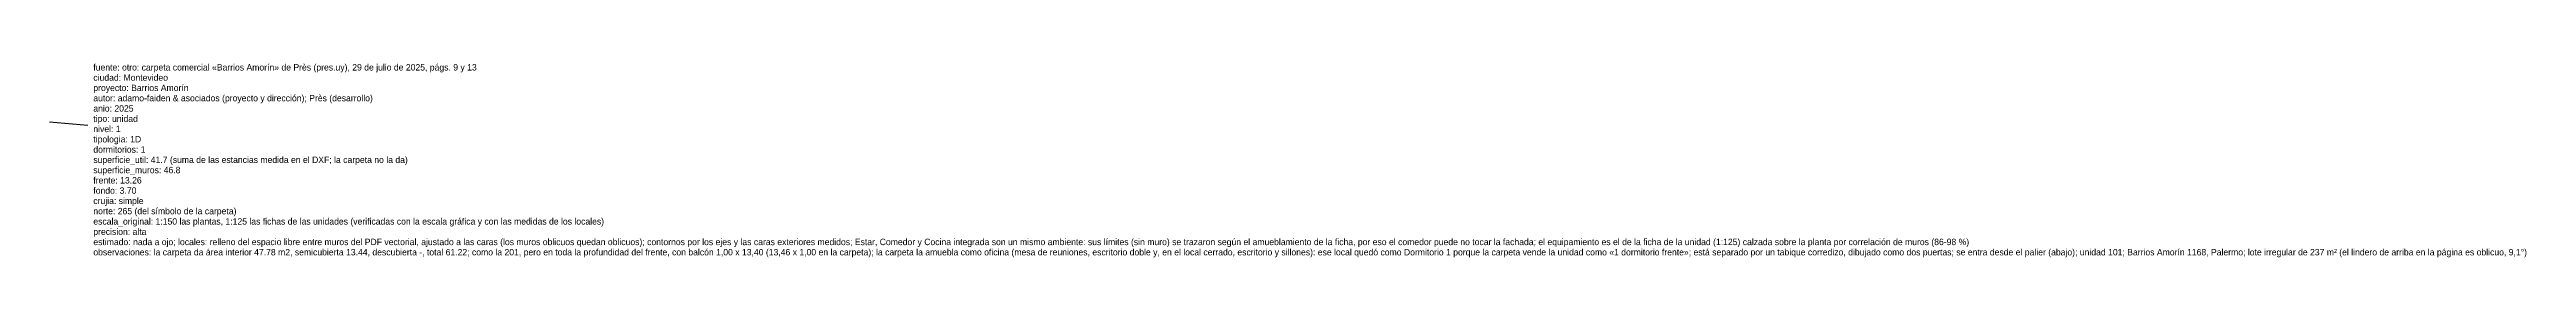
# Model space of a CAD drawing. Header units: metres. Extents: x 0 to 110, y -4 to 5.
# Drawn here: x 14.1 to 110.2, y -3.6 to 4 of the extents above; entities that cross this region are included whole.
import ezdxf

# ---------------------------------------------------------------- set-up
doc = ezdxf.new("R2010")
doc.units = ezdxf.units.M
doc.layers.add('Trazo_Datos', color=7, linetype='Continuous')
doc.layers.add('Trazo_Norte', color=1, linetype='Continuous')

msp = doc.modelspace()

# ---------------------------------------------------------------- texts
at = {"layer": 'Trazo_Datos'}
for s, p in [('fuente: otro: carpeta comercial «Barrios Amorín» de Près (pres.uy), 29 de julio de 2025, págs. 9 y 13', (15.76, 3.7)), ('ciudad: Montevideo', (15.76, 3.3)), ('proyecto: Barrios Amorín', (15.76, 2.9)), ('tipo: unidad', (15.76, 1.7)), ('autor: adamo-faiden & asociados (proyecto y dirección); Près (desarrollo)', (15.76, 2.5)), ('anio: 2025', (15.76, 2.1)), ('tipologia: 1D', (15.76, 0.9)), ('nivel: 1', (15.76, 1.3)), ('superficie_util: 41.7 (suma de las estancias medida en el DXF; la carpeta no la da)', (15.76, 0.1)), ('dormitorios: 1', (15.76, 0.5)), ('frente: 13.26', (15.76, -0.7)), ('fondo: 3.70', (15.76, -1.1)), ('superficie_muros: 46.8', (15.76, -0.3)), ('crujia: simple', (15.76, -1.5)), ('norte: 265 (del símbolo de la carpeta)', (15.76, -1.9)), ('escala_original: 1:150 las plantas, 1:125 las fichas de las unidades (verificadas con la escala gráfica y con las medidas de los locales)', (15.76, -2.3)), ('estimado: nada a ojo; locales: relleno del espacio libre entre muros del PDF vectorial, ajustado a las caras (los muros oblicuos quedan oblicuos); contornos por los ejes y las caras exteriores medidos; Estar, Comedor y Cocina integrada son un mismo ambiente: sus límites (sin muro) se trazaron según el amueblamiento de la ficha, por eso el comedor puede no tocar la fachada; el equipamiento es el de la ficha de la unidad (1:125) calzada sobre la planta por correlación de muros (86-98 %)', (15.76, -3.1)), ('precision: alta', (15.76, -2.7)), ('observaciones: la carpeta da área interior 47.78 m2, semicubierta 13.44, descubierta -, total 61.22; como la 201, pero en toda la profundidad del frente, con balcón 1,00 x 13,40 (13,46 x 1,00 en la carpeta); la carpeta la amuebla como oficina (mesa de reuniones, escritorio doble y, en el local cerrado, escritorio y sillones): ese local quedó como Dormitorio 1 porque la carpeta vende la unidad como «1 dormitorio frente»; está separado por un tabique corredizo, dibujado como dos puertas; se entra desde el palier (abajo); unidad 101; Barrios Amorín 1168, Palermo; lote irregular de 237 m² (el lindero de arriba en la página es oblicuo, 9,1°)', (15.76, -3.5))]:
    msp.add_text(s, height=0.25, dxfattribs=at).set_placement(p)

# ---------------------------------------------------------------- linework, layer by layer
at = {"layer": 'Trazo_Norte'}
msp.add_line((14.06, 1.7), (15.55, 1.57), dxfattribs=at)

msp.set_redraw_order([(e.dxf.handle, doc.entitydb.next_handle()) for e in msp.query("TEXT MTEXT ATTDEF DIMENSION ARC_DIMENSION")])  # texts and dimensions are drawn at this point

doc.saveas('drawing.dxf')
